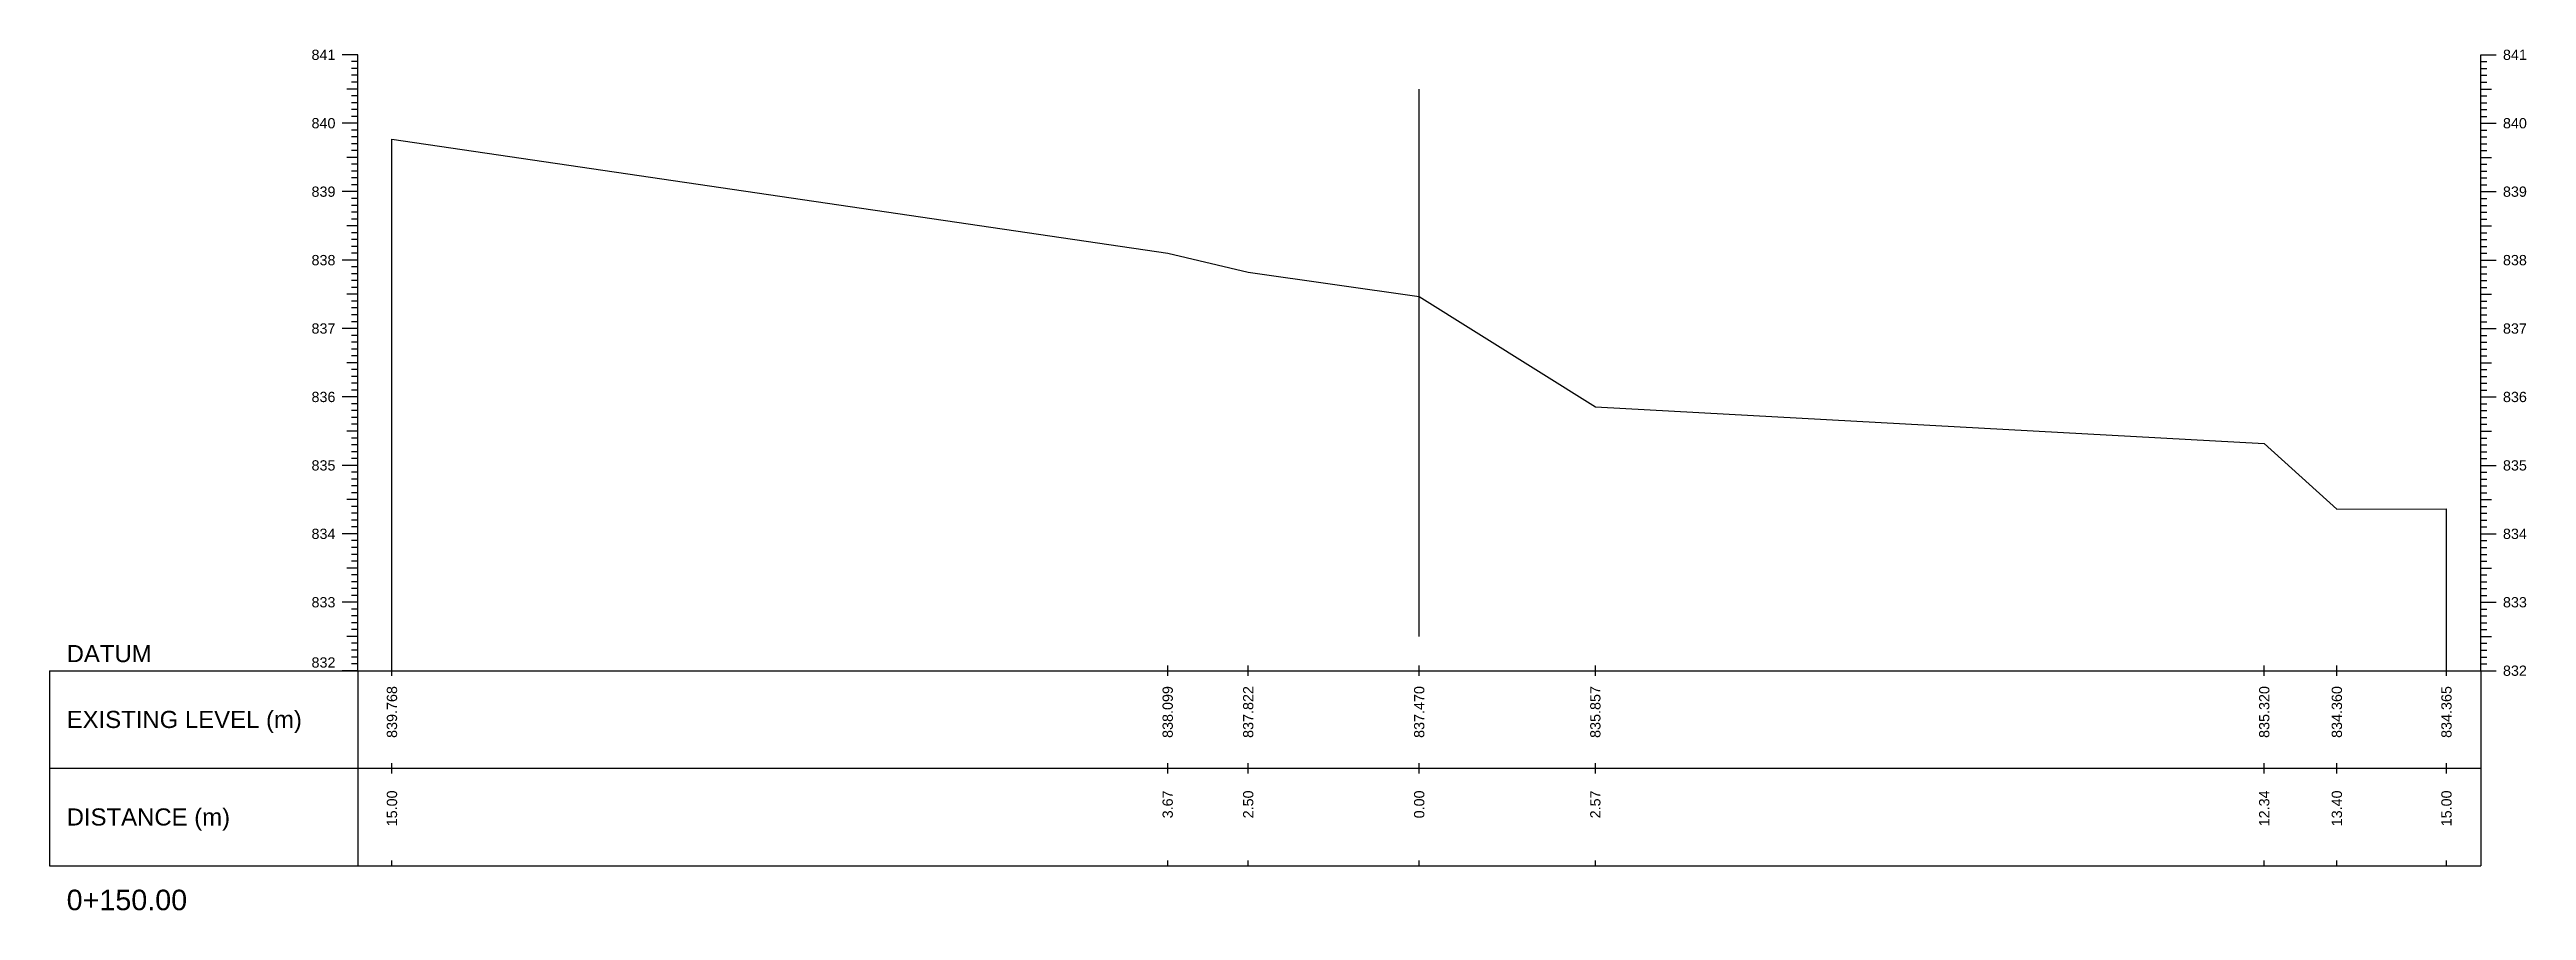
# Model space of a CAD drawing. Header units: millimetres. Extents: x 2757 to 35141, y 547 to 28513.
# Drawn here: x 28507.6 to 28869.3, y 28387.3 to 28513.2 of the extents above; entities that cross this region are included whole.
import ezdxf
from ezdxf.enums import TextEntityAlignment as Align

# ---------------------------------------------------------------- set-up
doc = ezdxf.new("R2010")
doc.units = ezdxf.units.MM
for name, color, linetype in [('CL', 4, 'Continuous'), ('CS_Drawing', 7, 'Continuous'), ('GL', 3, 'Continuous')]:
    doc.layers.add(name, color=color, linetype=linetype)
doc.styles.get("Standard").update_dxf_attribs({"font": 'arial.ttf'})

msp = doc.modelspace()

# ---------------------------------------------------------------- texts
at = {"layer": 'CS_Drawing'}
for s, p in [('841', (28549.3681, 28512.37839)), ('840', (28549.3681, 28502.37839)), ('839', (28549.3681, 28492.37839)), ('838', (28549.3681, 28482.37839)), ('837', (28549.3681, 28472.37839)), ('836', (28549.3681, 28462.37839)), ('835', (28549.3681, 28452.37839)), ('834', (28549.3681, 28442.37839)), ('833', (28549.3681, 28432.37839))]:
    msp.add_text(s, height=1.5, dxfattribs=at).set_placement(p, align=Align.MIDDLE_RIGHT)
for s, height, p in [('841', 1.5, (28865.8681, 28512.37839)), ('840', 1.5, (28865.8681, 28502.37839)), ('839', 1.5, (28865.8681, 28492.37839)), ('838', 1.5, (28865.8681, 28482.37839)), ('837', 1.5, (28865.8681, 28472.37839)), ('836', 1.5, (28865.8681, 28462.37839)), ('835', 1.5, (28865.8681, 28452.37839)), ('834', 1.5, (28865.8681, 28442.37839)), ('833', 1.5, (28865.8681, 28432.37839)), ('DATUM', 2.5, (28510.1181, 28424.87839)), ('832', 1.5, (28865.8681, 28422.37839)), ('832', 1.5, (28865.8681, 28422.37839)), ('EXISTING LEVEL (m)', 2.5, (28510.1181, 28415.25339)), ('DISTANCE (m)', 2.5, (28510.1181, 28401.00339)), ('0+150.00', 3, (28510.1181, 28388.87839))]:
    msp.add_text(s, height=height, dxfattribs=at).set_placement(p, align=Align.MIDDLE_LEFT)
msp.add_text('832', height=1.5, dxfattribs=at).set_placement((28549.3681, 28422.82839), align=Align.RIGHT)
for s, p in [('839.768', (28557.6181, 28420.12839)), ('838.099', (28670.89024, 28420.12839)), ('837.822', (28682.64938, 28420.12839)), ('837.470', (28707.6181, 28420.12839)), ('835.857', (28733.33827, 28420.12839)), ('835.320', (28831.01274, 28420.12839)), ('834.360', (28841.61363, 28420.12839)), ('834.365', (28857.6181, 28420.12839)), ('15.00', (28557.6181, 28404.87839)), ('3.67', (28670.89024, 28404.87839)), ('2.50', (28682.64938, 28404.87839)), ('0.00', (28707.6181, 28404.87839)), ('2.57', (28733.33827, 28404.87839)), ('12.34', (28831.01274, 28404.87839)), ('13.40', (28841.61363, 28404.87839)), ('15.00', (28857.6181, 28404.87839))]:
    msp.add_text(s, height=1.5, rotation=90, dxfattribs=at).set_placement(p, align=Align.MIDDLE_RIGHT)

# ---------------------------------------------------------------- linework, layer by layer
at = {"layer": 'CL', "ltscale": 10}
msp.add_line((28707.6181, 28427.37839), (28707.6181, 28507.37839), dxfattribs=at)
at = {"layer": 'CS_Drawing'}
for p, q in [((28552.6181, 28512.37839), (28550.3681, 28512.37839)), ((28552.6181, 28512.37839), (28551.0431, 28512.37839)), ((28552.6181, 28512.37839), (28551.7181, 28512.37839)), ((28552.6181, 28422.37839), (28552.6181, 28512.37839)), ((28862.6181, 28512.37839), (28864.8681, 28512.37839)), ((28862.6181, 28512.37839), (28864.1931, 28512.37839)), ((28862.6181, 28512.37839), (28863.5181, 28512.37839)), ((28862.6181, 28422.37839), (28862.6181, 28512.37839)), ((28552.6181, 28511.37839), (28551.7181, 28511.37839)), ((28552.6181, 28510.37839), (28551.7181, 28510.37839)), ((28552.6181, 28509.37839), (28551.7181, 28509.37839)), ((28552.6181, 28508.37839), (28551.7181, 28508.37839)), ((28862.6181, 28511.37839), (28863.5181, 28511.37839)), ((28862.6181, 28510.37839), (28863.5181, 28510.37839)), ((28862.6181, 28509.37839), (28863.5181, 28509.37839)), ((28862.6181, 28508.37839), (28863.5181, 28508.37839)), ((28552.6181, 28507.37839), (28551.0431, 28507.37839)), ((28552.6181, 28507.37839), (28551.7181, 28507.37839)), ((28552.6181, 28506.37839), (28551.7181, 28506.37839)), ((28552.6181, 28505.37839), (28551.7181, 28505.37839)), ((28552.6181, 28504.37839), (28551.7181, 28504.37839)), ((28862.6181, 28507.37839), (28864.1931, 28507.37839)), ((28862.6181, 28507.37839), (28863.5181, 28507.37839)), ((28862.6181, 28506.37839), (28863.5181, 28506.37839)), ((28862.6181, 28505.37839), (28863.5181, 28505.37839)), ((28862.6181, 28504.37839), (28863.5181, 28504.37839)), ((28552.6181, 28502.37839), (28550.3681, 28502.37839)), ((28552.6181, 28502.37839), (28551.0431, 28502.37839)), ((28552.6181, 28503.37839), (28551.7181, 28503.37839)), ((28552.6181, 28502.37839), (28551.7181, 28502.37839)), ((28552.6181, 28501.37839), (28551.7181, 28501.37839)), ((28862.6181, 28503.37839), (28863.5181, 28503.37839)), ((28862.6181, 28502.37839), (28864.8681, 28502.37839)), ((28862.6181, 28502.37839), (28864.1931, 28502.37839)), ((28862.6181, 28502.37839), (28863.5181, 28502.37839)), ((28862.6181, 28501.37839), (28863.5181, 28501.37839)), ((28552.6181, 28497.37839), (28551.0431, 28497.37839)), ((28552.6181, 28500.37839), (28551.7181, 28500.37839)), ((28552.6181, 28499.37839), (28551.7181, 28499.37839)), ((28552.6181, 28498.37839), (28551.7181, 28498.37839)), ((28552.6181, 28497.37839), (28551.7181, 28497.37839)), ((28557.6181, 28422.37839), (28557.6181, 28500.05839)), ((28862.6181, 28500.37839), (28863.5181, 28500.37839)), ((28862.6181, 28499.37839), (28863.5181, 28499.37839)), ((28862.6181, 28498.37839), (28863.5181, 28498.37839)), ((28862.6181, 28497.37839), (28864.1931, 28497.37839)), ((28862.6181, 28497.37839), (28863.5181, 28497.37839)), ((28552.6181, 28496.37839), (28551.7181, 28496.37839)), ((28552.6181, 28495.37839), (28551.7181, 28495.37839)), ((28552.6181, 28494.37839), (28551.7181, 28494.37839)), ((28862.6181, 28496.37839), (28863.5181, 28496.37839)), ((28862.6181, 28495.37839), (28863.5181, 28495.37839)), ((28862.6181, 28494.37839), (28863.5181, 28494.37839)), ((28552.6181, 28492.37839), (28550.3681, 28492.37839)), ((28552.6181, 28492.37839), (28551.0431, 28492.37839)), ((28552.6181, 28493.37839), (28551.7181, 28493.37839)), ((28552.6181, 28492.37839), (28551.7181, 28492.37839)), ((28552.6181, 28491.37839), (28551.7181, 28491.37839)), ((28552.6181, 28490.37839), (28551.7181, 28490.37839)), ((28862.6181, 28493.37839), (28863.5181, 28493.37839)), ((28862.6181, 28492.37839), (28864.8681, 28492.37839)), ((28862.6181, 28492.37839), (28864.1931, 28492.37839)), ((28862.6181, 28492.37839), (28863.5181, 28492.37839)), ((28862.6181, 28491.37839), (28863.5181, 28491.37839)), ((28862.6181, 28490.37839), (28863.5181, 28490.37839)), ((28552.6181, 28487.37839), (28551.0431, 28487.37839)), ((28552.6181, 28489.37839), (28551.7181, 28489.37839)), ((28552.6181, 28488.37839), (28551.7181, 28488.37839)), ((28552.6181, 28487.37839), (28551.7181, 28487.37839)), ((28552.6181, 28486.37839), (28551.7181, 28486.37839)), ((28862.6181, 28489.37839), (28863.5181, 28489.37839)), ((28862.6181, 28488.37839), (28863.5181, 28488.37839)), ((28862.6181, 28487.37839), (28864.1931, 28487.37839)), ((28862.6181, 28487.37839), (28863.5181, 28487.37839)), ((28862.6181, 28486.37839), (28863.5181, 28486.37839)), ((28552.6181, 28485.37839), (28551.7181, 28485.37839)), ((28552.6181, 28484.37839), (28551.7181, 28484.37839)), ((28552.6181, 28483.37839), (28551.7181, 28483.37839)), ((28862.6181, 28485.37839), (28863.5181, 28485.37839)), ((28862.6181, 28484.37839), (28863.5181, 28484.37839)), ((28862.6181, 28483.37839), (28863.5181, 28483.37839)), ((28552.6181, 28482.37839), (28550.3681, 28482.37839)), ((28552.6181, 28482.37839), (28551.0431, 28482.37839)), ((28552.6181, 28482.37839), (28551.7181, 28482.37839)), ((28552.6181, 28481.37839), (28551.7181, 28481.37839)), ((28552.6181, 28480.37839), (28551.7181, 28480.37839)), ((28552.6181, 28479.37839), (28551.7181, 28479.37839)), ((28862.6181, 28482.37839), (28864.8681, 28482.37839)), ((28862.6181, 28482.37839), (28864.1931, 28482.37839)), ((28862.6181, 28482.37839), (28863.5181, 28482.37839)), ((28862.6181, 28481.37839), (28863.5181, 28481.37839)), ((28862.6181, 28480.37839), (28863.5181, 28480.37839)), ((28862.6181, 28479.37839), (28863.5181, 28479.37839)), ((28552.6181, 28477.37839), (28551.0431, 28477.37839)), ((28552.6181, 28478.37839), (28551.7181, 28478.37839)), ((28552.6181, 28477.37839), (28551.7181, 28477.37839)), ((28552.6181, 28476.37839), (28551.7181, 28476.37839)), ((28862.6181, 28478.37839), (28863.5181, 28478.37839)), ((28862.6181, 28477.37839), (28864.1931, 28477.37839)), ((28862.6181, 28477.37839), (28863.5181, 28477.37839)), ((28862.6181, 28476.37839), (28863.5181, 28476.37839)), ((28552.6181, 28472.37839), (28550.3681, 28472.37839)), ((28552.6181, 28472.37839), (28551.0431, 28472.37839)), ((28552.6181, 28475.37839), (28551.7181, 28475.37839)), ((28552.6181, 28474.37839), (28551.7181, 28474.37839)), ((28552.6181, 28473.37839), (28551.7181, 28473.37839)), ((28552.6181, 28472.37839), (28551.7181, 28472.37839)), ((28862.6181, 28475.37839), (28863.5181, 28475.37839)), ((28862.6181, 28474.37839), (28863.5181, 28474.37839)), ((28862.6181, 28473.37839), (28863.5181, 28473.37839)), ((28862.6181, 28472.37839), (28864.8681, 28472.37839)), ((28862.6181, 28472.37839), (28864.1931, 28472.37839)), ((28862.6181, 28472.37839), (28863.5181, 28472.37839)), ((28552.6181, 28471.37839), (28551.7181, 28471.37839)), ((28552.6181, 28470.37839), (28551.7181, 28470.37839)), ((28552.6181, 28469.37839), (28551.7181, 28469.37839)), ((28552.6181, 28468.37839), (28551.7181, 28468.37839)), ((28862.6181, 28471.37839), (28863.5181, 28471.37839)), ((28862.6181, 28470.37839), (28863.5181, 28470.37839)), ((28862.6181, 28469.37839), (28863.5181, 28469.37839)), ((28862.6181, 28468.37839), (28863.5181, 28468.37839)), ((28552.6181, 28467.37839), (28551.0431, 28467.37839)), ((28552.6181, 28467.37839), (28551.7181, 28467.37839)), ((28552.6181, 28466.37839), (28551.7181, 28466.37839)), ((28552.6181, 28465.37839), (28551.7181, 28465.37839)), ((28862.6181, 28467.37839), (28864.1931, 28467.37839)), ((28862.6181, 28467.37839), (28863.5181, 28467.37839)), ((28862.6181, 28466.37839), (28863.5181, 28466.37839)), ((28862.6181, 28465.37839), (28863.5181, 28465.37839)), ((28552.6181, 28462.37839), (28550.3681, 28462.37839)), ((28552.6181, 28462.37839), (28551.0431, 28462.37839)), ((28552.6181, 28464.37839), (28551.7181, 28464.37839)), ((28552.6181, 28463.37839), (28551.7181, 28463.37839)), ((28552.6181, 28462.37839), (28551.7181, 28462.37839)), ((28552.6181, 28461.37839), (28551.7181, 28461.37839)), ((28862.6181, 28464.37839), (28863.5181, 28464.37839)), ((28862.6181, 28463.37839), (28863.5181, 28463.37839)), ((28862.6181, 28462.37839), (28864.8681, 28462.37839)), ((28862.6181, 28462.37839), (28864.1931, 28462.37839)), ((28862.6181, 28462.37839), (28863.5181, 28462.37839)), ((28862.6181, 28461.37839), (28863.5181, 28461.37839)), ((28552.6181, 28457.37839), (28551.0431, 28457.37839)), ((28552.6181, 28460.37839), (28551.7181, 28460.37839)), ((28552.6181, 28459.37839), (28551.7181, 28459.37839)), ((28552.6181, 28458.37839), (28551.7181, 28458.37839)), ((28552.6181, 28457.37839), (28551.7181, 28457.37839)), ((28862.6181, 28460.37839), (28863.5181, 28460.37839)), ((28862.6181, 28459.37839), (28863.5181, 28459.37839)), ((28862.6181, 28458.37839), (28863.5181, 28458.37839)), ((28862.6181, 28457.37839), (28864.1931, 28457.37839)), ((28862.6181, 28457.37839), (28863.5181, 28457.37839)), ((28552.6181, 28456.37839), (28551.7181, 28456.37839)), ((28552.6181, 28455.37839), (28551.7181, 28455.37839)), ((28552.6181, 28454.37839), (28551.7181, 28454.37839)), ((28862.6181, 28456.37839), (28863.5181, 28456.37839)), ((28862.6181, 28455.37839), (28863.5181, 28455.37839)), ((28862.6181, 28454.37839), (28863.5181, 28454.37839)), ((28552.6181, 28452.37839), (28550.3681, 28452.37839)), ((28552.6181, 28452.37839), (28551.0431, 28452.37839)), ((28552.6181, 28453.37839), (28551.7181, 28453.37839)), ((28552.6181, 28452.37839), (28551.7181, 28452.37839)), ((28552.6181, 28451.37839), (28551.7181, 28451.37839)), ((28552.6181, 28450.37839), (28551.7181, 28450.37839)), ((28862.6181, 28453.37839), (28863.5181, 28453.37839)), ((28862.6181, 28452.37839), (28864.8681, 28452.37839)), ((28862.6181, 28452.37839), (28864.1931, 28452.37839)), ((28862.6181, 28452.37839), (28863.5181, 28452.37839)), ((28862.6181, 28451.37839), (28863.5181, 28451.37839)), ((28862.6181, 28450.37839), (28863.5181, 28450.37839)), ((28552.6181, 28447.37839), (28551.0431, 28447.37839)), ((28552.6181, 28449.37839), (28551.7181, 28449.37839)), ((28552.6181, 28448.37839), (28551.7181, 28448.37839)), ((28552.6181, 28447.37839), (28551.7181, 28447.37839)), ((28862.6181, 28449.37839), (28863.5181, 28449.37839)), ((28862.6181, 28448.37839), (28863.5181, 28448.37839)), ((28862.6181, 28447.37839), (28864.1931, 28447.37839)), ((28862.6181, 28447.37839), (28863.5181, 28447.37839)), ((28552.6181, 28446.37839), (28551.7181, 28446.37839)), ((28552.6181, 28445.37839), (28551.7181, 28445.37839)), ((28552.6181, 28444.37839), (28551.7181, 28444.37839)), ((28552.6181, 28443.37839), (28551.7181, 28443.37839)), ((28857.6181, 28422.37839), (28857.6181, 28446.02839)), ((28862.6181, 28446.37839), (28863.5181, 28446.37839)), ((28862.6181, 28445.37839), (28863.5181, 28445.37839)), ((28862.6181, 28444.37839), (28863.5181, 28444.37839)), ((28862.6181, 28443.37839), (28863.5181, 28443.37839)), ((28552.6181, 28442.37839), (28550.3681, 28442.37839)), ((28552.6181, 28442.37839), (28551.0431, 28442.37839)), ((28552.6181, 28442.37839), (28551.7181, 28442.37839)), ((28552.6181, 28441.37839), (28551.7181, 28441.37839)), ((28552.6181, 28440.37839), (28551.7181, 28440.37839)), ((28552.6181, 28439.37839), (28551.7181, 28439.37839)), ((28862.6181, 28442.37839), (28864.8681, 28442.37839)), ((28862.6181, 28442.37839), (28864.1931, 28442.37839)), ((28862.6181, 28442.37839), (28863.5181, 28442.37839)), ((28862.6181, 28441.37839), (28863.5181, 28441.37839)), ((28862.6181, 28440.37839), (28863.5181, 28440.37839)), ((28862.6181, 28439.37839), (28863.5181, 28439.37839)), ((28552.6181, 28437.37839), (28551.0431, 28437.37839)), ((28552.6181, 28438.37839), (28551.7181, 28438.37839)), ((28552.6181, 28437.37839), (28551.7181, 28437.37839)), ((28552.6181, 28436.37839), (28551.7181, 28436.37839)), ((28862.6181, 28438.37839), (28863.5181, 28438.37839)), ((28862.6181, 28437.37839), (28864.1931, 28437.37839)), ((28862.6181, 28437.37839), (28863.5181, 28437.37839)), ((28862.6181, 28436.37839), (28863.5181, 28436.37839)), ((28552.6181, 28432.37839), (28550.3681, 28432.37839)), ((28552.6181, 28432.37839), (28551.0431, 28432.37839)), ((28552.6181, 28435.37839), (28551.7181, 28435.37839)), ((28552.6181, 28434.37839), (28551.7181, 28434.37839)), ((28552.6181, 28433.37839), (28551.7181, 28433.37839)), ((28552.6181, 28432.37839), (28551.7181, 28432.37839)), ((28862.6181, 28435.37839), (28863.5181, 28435.37839)), ((28862.6181, 28434.37839), (28863.5181, 28434.37839)), ((28862.6181, 28433.37839), (28863.5181, 28433.37839)), ((28862.6181, 28432.37839), (28864.8681, 28432.37839)), ((28862.6181, 28432.37839), (28864.1931, 28432.37839)), ((28862.6181, 28432.37839), (28863.5181, 28432.37839)), ((28552.6181, 28431.37839), (28551.7181, 28431.37839)), ((28552.6181, 28430.37839), (28551.7181, 28430.37839)), ((28552.6181, 28429.37839), (28551.7181, 28429.37839)), ((28862.6181, 28431.37839), (28863.5181, 28431.37839)), ((28862.6181, 28430.37839), (28863.5181, 28430.37839)), ((28862.6181, 28429.37839), (28863.5181, 28429.37839)), ((28552.6181, 28427.37839), (28551.0431, 28427.37839)), ((28552.6181, 28428.37839), (28551.7181, 28428.37839)), ((28552.6181, 28427.37839), (28551.7181, 28427.37839)), ((28552.6181, 28426.37839), (28551.7181, 28426.37839)), ((28552.6181, 28425.37839), (28551.7181, 28425.37839)), ((28862.6181, 28428.37839), (28863.5181, 28428.37839)), ((28862.6181, 28427.37839), (28864.1931, 28427.37839)), ((28862.6181, 28427.37839), (28863.5181, 28427.37839)), ((28862.6181, 28426.37839), (28863.5181, 28426.37839)), ((28862.6181, 28425.37839), (28863.5181, 28425.37839)), ((28507.6181, 28422.37839), (28552.6181, 28422.37839)), ((28507.6181, 28422.37839), (28507.6181, 28393.87839)), ((28552.6181, 28422.37839), (28550.3681, 28422.37839)), ((28552.6181, 28422.37839), (28551.0431, 28422.37839)), ((28552.6181, 28424.37839), (28551.7181, 28424.37839)), ((28552.6181, 28423.37839), (28551.7181, 28423.37839)), ((28552.6181, 28422.37839), (28551.7181, 28422.37839)), ((28552.6181, 28422.37839), (28862.6181, 28422.37839)), ((28552.6181, 28422.37839), (28552.6181, 28393.87839)), ((28557.6181, 28421.62839), (28557.6181, 28423.12839)), ((28670.89024, 28421.62839), (28670.89024, 28423.12839)), ((28682.64938, 28421.62839), (28682.64938, 28423.12839)), ((28707.6181, 28421.62839), (28707.6181, 28423.12839)), ((28733.33827, 28421.62839), (28733.33827, 28423.12839)), ((28831.01274, 28421.62839), (28831.01274, 28423.12839)), ((28841.61363, 28421.62839), (28841.61363, 28423.12839)), ((28857.6181, 28421.62839), (28857.6181, 28423.12839)), ((28862.6181, 28424.37839), (28863.5181, 28424.37839)), ((28862.6181, 28423.37839), (28863.5181, 28423.37839)), ((28862.6181, 28422.37839), (28864.8681, 28422.37839)), ((28862.6181, 28422.37839), (28864.1931, 28422.37839)), ((28862.6181, 28422.37839), (28863.5181, 28422.37839)), ((28862.6181, 28422.37839), (28862.6181, 28393.87839)), ((28507.6181, 28408.12839), (28552.6181, 28408.12839)), ((28552.6181, 28408.12839), (28862.6181, 28408.12839)), ((28552.6181, 28408.12839), (28862.6181, 28408.12839)), ((28557.6181, 28407.37839), (28557.6181, 28408.87839)), ((28670.89024, 28407.37839), (28670.89024, 28408.87839)), ((28682.64938, 28407.37839), (28682.64938, 28408.87839)), ((28707.6181, 28407.37839), (28707.6181, 28408.87839)), ((28733.33827, 28407.37839), (28733.33827, 28408.87839)), ((28831.01274, 28407.37839), (28831.01274, 28408.87839)), ((28841.61363, 28407.37839), (28841.61363, 28408.87839)), ((28857.6181, 28407.37839), (28857.6181, 28408.87839)), ((28507.6181, 28393.87839), (28552.6181, 28393.87839)), ((28552.6181, 28393.87839), (28862.6181, 28393.87839)), ((28557.6181, 28393.87839), (28557.6181, 28394.62839)), ((28670.89024, 28393.87839), (28670.89024, 28394.62839)), ((28682.64938, 28393.87839), (28682.64938, 28394.62839)), ((28707.6181, 28393.87839), (28707.6181, 28394.62839)), ((28733.33827, 28393.87839), (28733.33827, 28394.62839)), ((28831.01274, 28393.87839), (28831.01274, 28394.62839)), ((28841.61363, 28393.87839), (28841.61363, 28394.62839)), ((28857.6181, 28393.87839), (28857.6181, 28394.62839))]:
    msp.add_line(p, q, dxfattribs=at)
at = {"layer": 'GL'}
msp.add_lwpolyline([(28557.6181, 28500.05839), (28670.89024, 28483.36839), (28682.64938, 28480.59839), (28707.6181, 28477.07839), (28733.33827, 28460.94839), (28831.01274, 28455.57839), (28841.61363, 28445.97839), (28857.6181, 28446.02839)], dxfattribs=at)

msp.set_redraw_order([(e.dxf.handle, doc.entitydb.next_handle()) for e in msp.query("TEXT MTEXT ATTDEF DIMENSION ARC_DIMENSION")])  # texts and dimensions are drawn at this point

doc.saveas('drawing.dxf')
